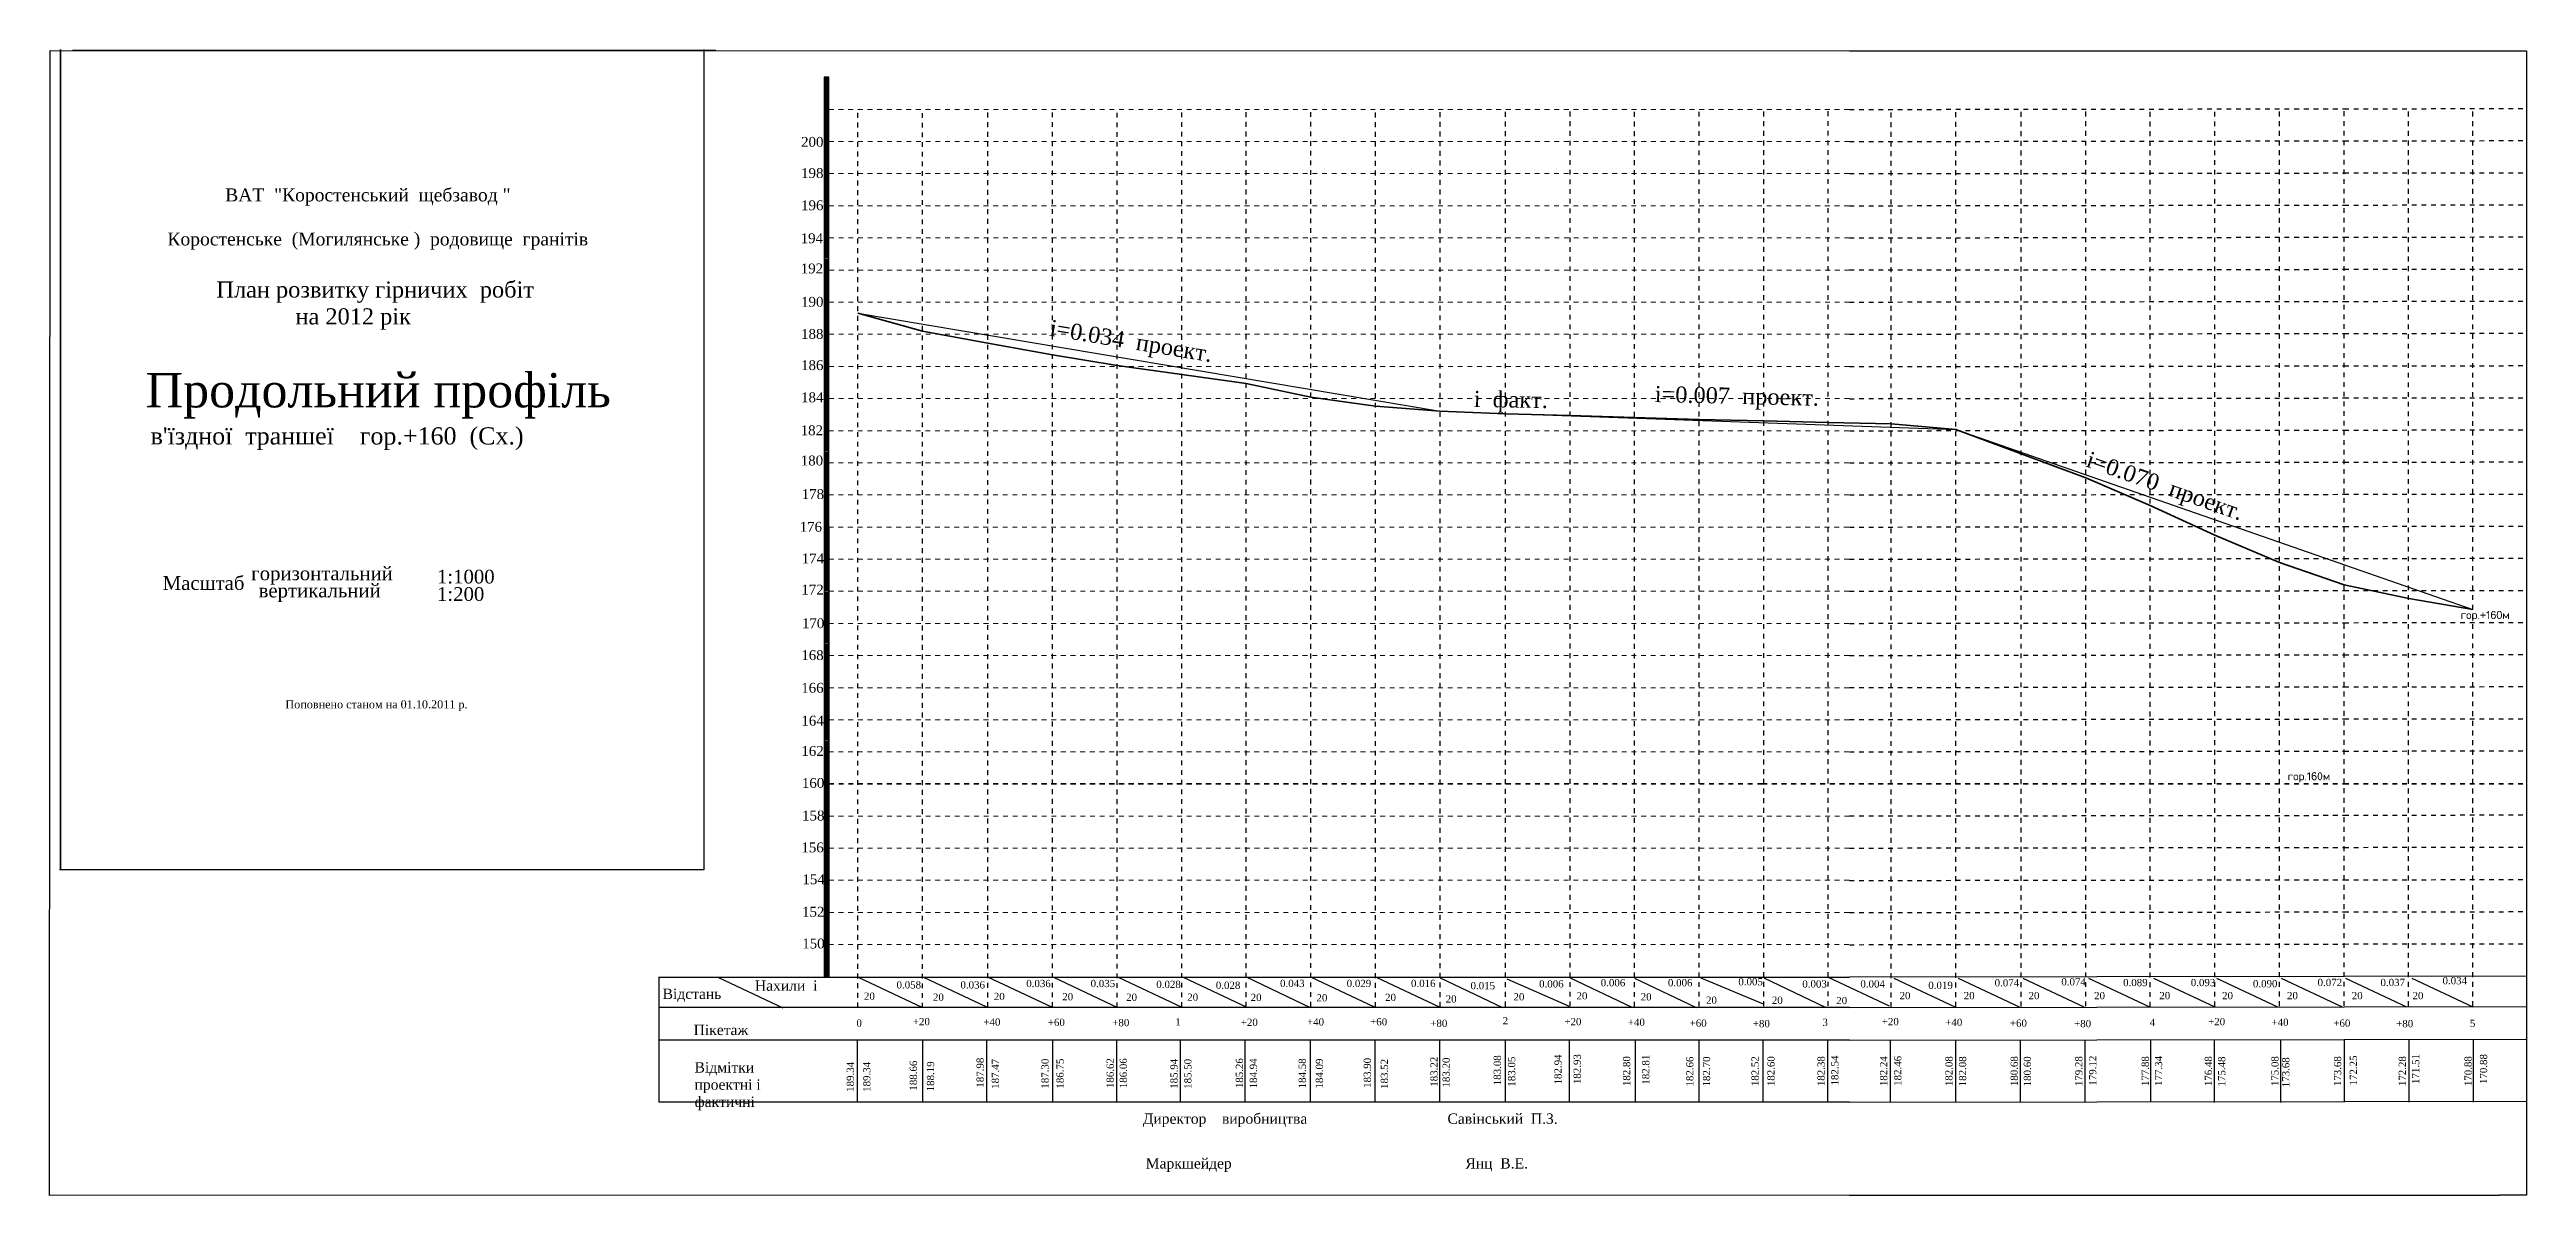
# Model space of a CAD drawing. Header units: millimetres. Extents: x -350 to 1691, y 600 to 2712.
# Drawn here: x 895 to 1663, y 600 to 955 of the extents above; entities that cross this region are included whole.
import ezdxf

# ---------------------------------------------------------------- set-up
doc = ezdxf.new("R2010")
doc.units = ezdxf.units.MM
doc.linetypes.add('AHIDDEN2', pattern=[3, 1.5, -1.5])
for name, color, linetype in [('Зарам.оф.', 7, 'Continuous'), ('ЗАРАМОЧНОЕ ОФ.', 7, 'Continuous'), ('Окантовка року', 7, 'Continuous'), ('оформлення', 7, 'Continuous'), ('уклон факт', 7, 'Continuous')]:
    doc.layers.add(name, color=color, linetype=linetype)
doc.styles.add('grad', font='grad.shx')

msp = doc.modelspace()

# ---------------------------------------------------------------- texts
at = {"layer": 'ЗАРАМОЧНОЕ ОФ.', "color": 7, "linetype": 'Continuous', "char_height": 4.0163, "attachment_point": 1}
for s, insert, width in [('{\\fTimes New Roman|b0|i0|c204|p18;ВАТ  "Коростенський  щебзавод "                  }', (949.03, 912), 90.2948), ('{\\fTimes New Roman|b0|i0|c204|p18;   Коростенське  (Могилянське )  родовище  гранітів}', (926.55, 898.32), 134.1801)]:
    msp.add_mtext(s, dxfattribs=dict(at, insert=insert, width=width))
at = {"layer": 'ЗАРАМОЧНОЕ ОФ.', "color": 1, "linetype": 'Continuous', "insert": (917.96, 883.15), "char_height": 5, "width": 160, "attachment_point": 1}
msp.add_mtext('{\\fTimes New Roman|b0|i0|c204|p18;               План розвитку гірничих  робіт\\P            \\fTimes New Roman|b0|i0|c0|p18;                \\fTimes New Roman|b0|i0|c204|p18;на 20\\fTimes New Roman|b0|i0|c0|p18;12\\fTimes New Roman|b0|i0|c204|p18; рік}', dxfattribs=at)
at = {"layer": 'оформлення', "attachment_point": 1, "style": 'grad'}
for s, insert, char_height, width in [('{\\fTimes New Roman|b0|i0|c0|p18;200}', (1127.69, 927.98), 3.0585, 6.662), ('{\\fTimes New Roman|b0|i0|c204|p18;1\\fTimes New Roman|b0|i0|c0|p18;98}', (1127.69, 918.29), 3.0585, 6.662), ('{\\fTimes New Roman|b0|i0|c204|p18;1\\fTimes New Roman|b0|i0|c0|p18;96}', (1127.69, 908.3), 3.0585, 6.662), ('{\\fTimes New Roman|b0|i0|c204|p18;1\\fTimes New Roman|b0|i0|c0|p18;94}', (1127.55, 898.07), 3.0585, 6.662), ('{\\fTimes New Roman|b0|i0|c204|p18;1\\fTimes New Roman|b0|i0|c0|p18;92}', (1127.59, 888.71), 3.0585, 6.662), ('{\\fTimes New Roman|b0|i0|c204|p18;1\\fTimes New Roman|b0|i0|c0|p18;90}', (1127.69, 878.37), 3.0585, 6.662), ('{\\fTimes New Roman|b0|i0|c204|p18;18\\fTimes New Roman|b0|i0|c0|p18;8}', (1127.69, 868.4), 3.0585, 6.662), ('{\\fTimes New Roman|b0|i0|c204|p18;Продольний проф\\fTimes New Roman|b0|i0|c0|p18;i\\fTimes New Roman|b0|i0|c204|p18;ль }', (924.34, 854.75), 10.66746, 178.7031), ('{\\fTimes New Roman|b0|i0|c204|p18;18\\fTimes New Roman|b0|i0|c0|p18;6}', (1127.69, 858.71), 3.0585, 6.662), ('{\\fTimes New Roman|b0|i0|c204|p18;184}', (1127.69, 848.72), 3.0585, 6.662), ("{\\fTimes New Roman|b0|i0|c204|p18; в\\fTimes New Roman|b0|i0|c0|p18;'\\fTimes New Roman|b0|i0|c204|p18;їздної\\fTimes New Roman|b0|i0|c0|p18;  \\fTimes New Roman|b0|i0|c204|p18;траншеї\\fTimes New Roman|b0|i0|c0|p18; \\fTimes New Roman|b0|i0|c204|p18;   гор.+160\\fTimes New Roman|b0|i0|c0|p18; \\fTimes New Roman|b0|i0|c204|p18; (\\fTimes New Roman|b0|i0|c0|p18;C\\fTimes New Roman|b0|i0|c204|p18;х.) \\P\\fTimes New Roman|b0|i0|c0|p18;  }", (923.88, 837.9), 5.33373, 119.2485), ('{\\fTimes New Roman|b0|i0|c204|p18;182}', (1127.55, 838.49), 3.0585, 6.662), ('{\\fTimes New Roman|b0|i0|c204|p18;180}', (1127.59, 829.13), 3.0585, 6.662), ('{\\fTimes New Roman|b0|i0|c204|p18;178}', (1127.88, 818.71), 3.0585, 6.662), ('{\\fTimes New Roman|b0|i0|c204|p18;176}', (1127.25, 808.56), 3.0585, 6.662), ('{\\fTimes New Roman|b0|i0|c204|p18;Масштаб}', (929.62, 791.72), 4.267, 160.679), ('{\\fTimes New Roman|b0|i0|c204|p18;горизонтальний}', (957.08, 794.73), 4.267, 43.1971), ('{\\fTimes New Roman|b0|i0|c204|p18;1\\fTimes New Roman|b0|i0|c0|p18;:1000}', (1014.71, 793.72), 4.267, 18.9504), ('{\\fTimes New Roman|b0|i0|c204|p18;174}', (1127.88, 798.75), 3.0585, 6.662), ('{\\fTimes New Roman|b0|i0|c204|p18;вертикальний}', (959.38, 789.4), 4.267, 160.679), ('{\\fTimes New Roman|b0|i0|c204|p18;1\\fTimes New Roman|b0|i0|c0|p18;:200}', (1014.73, 788.31), 4.267, 15.3917), ('{\\fTimes New Roman|b0|i0|c204|p18;172}', (1127.77, 789.07), 3.0585, 6.662), ('{\\fTimes New Roman|b0|i0|c204|p18;170}', (1127.95, 778.64), 3.0585, 6.662), ('{\\fTimes New Roman|b0|i0|c204|p18;168}', (1127.76, 768.76), 3.0585, 6.662), ('{\\fTimes New Roman|b0|i0|c204|p18;166}', (1127.74, 758.62), 3.0585, 6.662), ('{\\fTimes New Roman|b0|i0|c204|p18;164}', (1127.78, 748.42), 3.0585, 6.662), ('{\\fTimes New Roman|b0|i0|c204|p18;162}', (1127.78, 739.04), 3.0585, 6.662), ('{\\fTimes New Roman|b0|i0|c204|p18;160}', (1127.93, 729.1), 3.0585, 6.662), ('{\\fTimes New Roman|b0|i0|c204|p18;158}', (1127.99, 718.98), 3.0585, 6.662), ('{\\fTimes New Roman|b0|i0|c204|p18;156}', (1127.78, 709.1), 3.0585, 6.662), ('{\\fTimes New Roman|b0|i0|c204|p18;154}', (1128.11, 699.21), 3.0585, 6.662), ('{\\fTimes New Roman|b0|i0|c204|p18;152}', (1127.98, 689.15), 3.0585, 6.662), ('{\\fTimes New Roman|b0|i0|c204|p18;150}', (1128.04, 679.3), 3.0585, 6.662), ('{\\fTimes New Roman|b0|i0|c204|p18;Нахили  і}', (1113.36, 666.3), 3.2002, 25.5362), ('{\\fTimes New Roman|b0|i0|c0|p18;20}', (1168.6, 662.23), 2.2402, 3.6464), ('{\\fTimes New Roman|b0|i0|c0|p18;0}', (1144.85, 654.21), 2.2402, 1.8995), ('{\\fTimes New Roman|b0|i0|c204|p18;+20}', (1162.36, 654.66), 2.2402, 5.0454), ('{\\fTimes New Roman|b0|i0|c204|p18;Пікетаж}', (1094.36, 652.56), 3.2002, 17.3731), ('{\\fTimes New Roman|b0|i0|c204|p18;Відмітки  \\C1;проектні\\C7; і фактичні}', (1094.64, 640.94), 3.2002, 38.1387)]:
    msp.add_mtext(s, dxfattribs=dict(at, insert=insert, char_height=char_height, width=width))
at = {"layer": 'оформлення', "color": 7, "linetype": 'Continuous', "insert": (967.7, 753.21), "char_height": 2.5, "width": 56.2281, "attachment_point": 1}
msp.add_mtext('{\\fTimes New Roman|b0|i0|c204|p18;Поповнено станом на 01.10.20\\fTimes New Roman|b0|i0|c0|p18;11\\fTimes New Roman|b0|i0|c204|p18; р.}', dxfattribs=at)
at = {"layer": 'оформлення', "color": 7, "attachment_point": 1, "style": 'grad'}
for s, insert, char_height, width in [('{\\fTimes New Roman|b0|i0|c204|p18;Відстань}', (1084.72, 663.75), 3.2002, 29.8174), ('{\\fTimes New Roman|b0|i0|c0|p18;20}', (1147.18, 662.54), 2.2402, 3.6464), ('{\\fTimes New Roman|b0|i0|c0|p18;0.\\fTimes New Roman|b0|i0|c204|p18;0\\fTimes New Roman|b0|i0|c0|p18;58}', (1157.29, 666.05), 2.24017, 10.8194), ('{\\fTimes New Roman|b0|i0|c0|p18;0.\\fTimes New Roman|b0|i0|c204|p18;0\\fTimes New Roman|b0|i0|c0|p18;36}', (1177.12, 666.05), 2.24017, 10.8194), ('{\\fTimes New Roman|b0|i0|c0|p18;20}', (1187.48, 662.46), 2.2402, 3.6464), ('{\\fTimes New Roman|b0|i0|c0|p18;0.\\fTimes New Roman|b0|i0|c204|p18;0\\fTimes New Roman|b0|i0|c0|p18;36}', (1197.54, 666.48), 2.24017, 10.8194), ('{\\fTimes New Roman|b0|i0|c0|p18;20}', (1208.71, 662.38), 2.2402, 3.6464), ('{\\fTimes New Roman|b0|i0|c0|p18;0.\\fTimes New Roman|b0|i0|c204|p18;0\\fTimes New Roman|b0|i0|c0|p18;35}', (1217.5, 666.48), 2.24017, 10.8194), ('{\\fTimes New Roman|b0|i0|c0|p18;20}', (1228.52, 662.22), 2.2402, 3.6464), ('{\\fTimes New Roman|b0|i0|c0|p18;0.\\fTimes New Roman|b0|i0|c204|p18;0\\fTimes New Roman|b0|i0|c0|p18;28}', (1237.88, 666.21), 2.24017, 10.8194), ('{\\fTimes New Roman|b0|i0|c0|p18;20}', (1247.48, 662.24), 2.2402, 3.6464), ('{\\fTimes New Roman|b0|i0|c0|p18;0.\\fTimes New Roman|b0|i0|c204|p18;0\\fTimes New Roman|b0|i0|c0|p18;28}', (1256.35, 665.93), 2.24017, 10.8194), ('{\\fTimes New Roman|b0|i0|c0|p18;20}', (1267.15, 662.17), 2.2402, 3.6464), ('{\\fTimes New Roman|b0|i0|c0|p18;0.\\fTimes New Roman|b0|i0|c204|p18;0\\fTimes New Roman|b0|i0|c0|p18;43}', (1276.27, 666.51), 2.24017, 10.8194), ('{\\fTimes New Roman|b0|i0|c0|p18;20}', (1287.57, 662.05), 2.2402, 3.6464), ('{\\fTimes New Roman|b0|i0|c0|p18;0.\\fTimes New Roman|b0|i0|c204|p18;0\\fTimes New Roman|b0|i0|c0|p18;29}', (1296.94, 666.51), 2.24017, 10.8194), ('{\\fTimes New Roman|b0|i0|c0|p18;20}', (1308.86, 662.17), 2.2402, 3.6464), ('{\\fTimes New Roman|b0|i0|c0|p18;0.\\fTimes New Roman|b0|i0|c204|p18;0\\fTimes New Roman|b0|i0|c0|p18;16}', (1316.9, 666.51), 2.24017, 10.8194), ('{\\fTimes New Roman|b0|i0|c0|p18;20}', (1327.66, 661.68), 2.2402, 3.6464), ('{\\fTimes New Roman|b0|i0|c0|p18;0.015}', (1335.37, 665.82), 2.2402, 10.8194), ('{\\fTimes New Roman|b0|i0|c0|p18;20}', (1348.69, 662.36), 2.2402, 3.6464), ('{\\fTimes New Roman|b0|i0|c0|p18;0.\\fTimes New Roman|b0|i0|c204|p18;0\\fTimes New Roman|b0|i0|c0|p18;06}', (1356.64, 666.37), 2.24017, 10.8194), ('{\\fTimes New Roman|b0|i0|c0|p18;20}', (1368.25, 662.66), 2.2402, 3.6464), ('{\\fTimes New Roman|b0|i0|c0|p18;0.\\fTimes New Roman|b0|i0|c204|p18;0\\fTimes New Roman|b0|i0|c0|p18;06}', (1375.77, 666.73), 2.24017, 10.8194), ('{\\fTimes New Roman|b0|i0|c0|p18;20}', (1388.15, 662.35), 2.2402, 3.6464), ('{\\fTimes New Roman|b0|i0|c0|p18;0.\\fTimes New Roman|b0|i0|c204|p18;0\\fTimes New Roman|b0|i0|c0|p18;06}', (1396.61, 666.73), 2.24017, 10.8194), ('{\\fTimes New Roman|b0|i0|c0|p18;20}', (1408.43, 661.31), 2.2402, 3.6464), ('{\\fTimes New Roman|b0|i0|c0|p18;0.\\fTimes New Roman|b0|i0|c204|p18;0\\fTimes New Roman|b0|i0|c0|p18;05}', (1418.46, 667.04), 2.24017, 10.8194), ('{\\fTimes New Roman|b0|i0|c0|p18;20}', (1428.84, 661.28), 2.2402, 3.6464), ('{\\fTimes New Roman|b0|i0|c0|p18;0.\\fTimes New Roman|b0|i0|c204|p18;0\\fTimes New Roman|b0|i0|c0|p18;03}', (1438.3, 666.35), 2.24017, 10.8194), ('{\\fTimes New Roman|b0|i0|c0|p18;20}', (1448.82, 661.2), 2.2402, 3.6464), ('{\\fTimes New Roman|b0|i0|c0|p18;0.\\fTimes New Roman|b0|i0|c204|p18;0\\fTimes New Roman|b0|i0|c0|p18;04}', (1456.31, 666.35), 2.24017, 10.8194), ('{\\fTimes New Roman|b0|i0|c0|p18;20}', (1468.47, 662.72), 2.2402, 3.6464), ('{\\fTimes New Roman|b0|i0|c0|p18;0.019}', (1477.38, 665.91), 2.2402, 10.8194), ('{\\fTimes New Roman|b0|i0|c0|p18;20}', (1488.37, 662.72), 2.2402, 3.6464), ('{\\fTimes New Roman|b0|i0|c0|p18;0.074}', (1497.96, 666.7), 2.2402, 10.8194), ('{\\fTimes New Roman|b0|i0|c0|p18;20}', (1508.49, 662.72), 2.2402, 3.6464), ('{\\fTimes New Roman|b0|i0|c0|p18;0.\\fTimes New Roman|b0|i0|c204|p18;0\\fTimes New Roman|b0|i0|c0|p18;74}', (1518.66, 667.01), 2.24017, 10.8194), ('{\\fTimes New Roman|b0|i0|c0|p18;20}', (1528.82, 662.72), 2.2402, 3.6464), ('{\\fTimes New Roman|b0|i0|c0|p18;0.\\fTimes New Roman|b0|i0|c204|p18;0\\fTimes New Roman|b0|i0|c0|p18;89}', (1537.82, 666.77), 2.24017, 10.8194), ('{\\fTimes New Roman|b0|i0|c0|p18;20}', (1549.06, 662.72), 2.2402, 3.6464), ('{\\fTimes New Roman|b0|i0|c0|p18;0.\\fTimes New Roman|b0|i0|c204|p18;0\\fTimes New Roman|b0|i0|c0|p18;93}', (1558.82, 666.77), 2.24017, 10.8194), ('{\\fTimes New Roman|b0|i0|c0|p18;20}', (1568.53, 662.72), 2.2402, 3.6464), ('{\\fTimes New Roman|b0|i0|c0|p18;0.\\fTimes New Roman|b0|i0|c204|p18;0\\fTimes New Roman|b0|i0|c0|p18;90}', (1578.09, 666.42), 2.24017, 10.8194), ('{\\fTimes New Roman|b0|i0|c0|p18;20}', (1588.67, 662.72), 2.2402, 3.6464), ('{\\fTimes New Roman|b0|i0|c0|p18;0.\\fTimes New Roman|b0|i0|c204|p18;0\\fTimes New Roman|b0|i0|c0|p18;72}', (1598.15, 666.81), 2.24017, 10.8194), ('{\\fTimes New Roman|b0|i0|c0|p18;20}', (1608.75, 662.72), 2.2402, 3.6464), ('{\\fTimes New Roman|b0|i0|c0|p18;0.\\fTimes New Roman|b0|i0|c204|p18;0\\fTimes New Roman|b0|i0|c0|p18;37}', (1617.67, 666.81), 2.24017, 10.8194), ('{\\fTimes New Roman|b0|i0|c0|p18;20}', (1627.61, 662.72), 2.2402, 3.6464), ('{\\fTimes New Roman|b0|i0|c0|p18;0.\\fTimes New Roman|b0|i0|c204|p18;0\\fTimes New Roman|b0|i0|c0|p18;34}', (1636.91, 667.36), 2.24017, 10.8194), ('{\\fTimes New Roman|b0|i0|c204|p18;+40}', (1184.23, 654.53), 2.2402, 5.2224), ('{\\fTimes New Roman|b0|i0|c204|p18;+60}', (1204.23, 654.43), 2.2402, 5.7728), ('{\\fTimes New Roman|b0|i0|c204|p18;+80}', (1224.22, 654.35), 2.2402, 6.1265), ('{\\fTimes New Roman|b0|i0|c204|p18;1}', (1243.76, 654.58), 2.2402, 3.8943), ('{\\fTimes New Roman|b0|i0|c204|p18;+20}', (1264.09, 654.44), 2.2402, 5.8742), ('{\\fTimes New Roman|b0|i0|c204|p18;+40}', (1284.64, 654.58), 2.2402, 5.1642), ('\\pt2.24017;{\\fTimes New Roman|b0|i0|c204|p18;+60}', (1304.22, 654.61), 2.2402, 5.4063), ('{\\fTimes New Roman|b0|i0|c204|p18;+80}', (1322.88, 654.15), 2.2402, 6.2754), ('{\\fTimes New Roman|b0|i0|c204|p18;2}', (1345.34, 654.94), 2.2402, 3.8943), ('{\\fTimes New Roman|b0|i0|c204|p18;+20}', (1364.48, 654.65), 2.2402, 5.1183), ('{\\fTimes New Roman|b0|i0|c204|p18;+40}', (1384.17, 654.45), 2.2402, 5.0942), ('\\pt2.24017;{\\fTimes New Roman|b0|i0|c204|p18;+60}', (1403.34, 654.18), 2.2402, 5.4063), ('{\\fTimes New Roman|b0|i0|c204|p18;+80}', (1422.95, 654.03), 2.2402, 6.2754), ('{\\fTimes New Roman|b0|i0|c204|p18;3}', (1444.54, 654.43), 2.2402, 9.4431), ('{\\fTimes New Roman|b0|i0|c204|p18;+20}', (1462.96, 654.65), 2.2402, 5.1183), ('{\\fTimes New Roman|b0|i0|c204|p18;+40}', (1482.64, 654.45), 2.2402, 5.0942), ('\\pt2.24017;{\\fTimes New Roman|b0|i0|c204|p18;+60}', (1502.7, 654.18), 2.2402, 5.4063), ('{\\fTimes New Roman|b0|i0|c204|p18;+80}', (1522.61, 654.03), 2.2402, 6.2754), ('{\\fTimes New Roman|b0|i0|c0|p18;4}', (1546.08, 654.43), 2.2402, 6.377), ('{\\fTimes New Roman|b0|i0|c204|p18;+20}', (1564.18, 654.65), 2.2402, 5.1183), ('{\\fTimes New Roman|b0|i0|c204|p18;+40}', (1583.86, 654.45), 2.2402, 5.0942), ('\\pt2.24017;{\\fTimes New Roman|b0|i0|c204|p18;+60}', (1603.03, 654.18), 2.2402, 5.4063), ('{\\fTimes New Roman|b0|i0|c204|p18;+80}', (1622.53, 654.03), 2.2402, 6.2754), ('{\\fTimes New Roman|b0|i0|c0|p18;5}', (1645.41, 654.13), 2.2402, 2.5422), ('{\\fTimes New Roman|b0|i0|c204|p18;Директор    виробництв\\fTimes New Roman|b0|i0|c0|p18;a\\fTimes New Roman|b0|i0|c204|p18;                                    Савінський  П.З.}', (1233.68, 625.03), 3.20024, 149.2123), ('{\\fTimes New Roman|b0|i0|c204|p18;Маркшейдер                                                            Янц  В.Е.}', (1234.6, 611.16), 3.20024, 129.0135)]:
    msp.add_mtext(s, dxfattribs=dict(at, insert=insert, char_height=char_height, width=width))
at = {"layer": 'оформлення', "width": 9.4431, "attachment_point": 1, "rotation": 90, "style": 'grad'}
for s, insert, char_height in [('{\\fTimes New Roman|b0|i0|c0|p18;\\C1;1\\fTimes New Roman|b0|i0|c204|p18;8\\fTimes New Roman|b0|i0|c0|p18;9.34}', (1141.84, 631.74), 2.24017), ('{\\fTimes New Roman|b0|i0|c0|p18;1\\fTimes New Roman|b0|i0|c204|p18;8\\fTimes New Roman|b0|i0|c0|p18;9.34}', (1146.93, 631.74), 2.24017), ('{\\fTimes New Roman|b0|i0|c0|p18;\\C1;188.66}', (1161.39, 632.12), 2.2402), ('{\\fTimes New Roman|b0|i0|c0|p18;1\\fTimes New Roman|b0|i0|c204|p18;8\\fTimes New Roman|b0|i0|c0|p18;8.19}', (1166.71, 631.9), 2.24017), ('{\\fTimes New Roman|b0|i0|c0|p18;\\C1;187.98}', (1182.11, 633.04), 2.2402), ('{\\fTimes New Roman|b0|i0|c0|p18;1\\fTimes New Roman|b0|i0|c204|p18;8\\fTimes New Roman|b0|i0|c0|p18;7.47}', (1186.82, 632.67), 2.24017), ('{\\fTimes New Roman|b0|i0|c0|p18;\\C1;187.30}', (1202.23, 632.73), 2.2402), ('{\\fTimes New Roman|b0|i0|c0|p18;186.75}', (1206.89, 632.75), 2.2402), ('{\\fTimes New Roman|b0|i0|c0|p18;\\C1;186.6\\fTimes New Roman|b0|i0|c204|p18;2}', (1222.46, 632.91), 2.2402), ('{\\fTimes New Roman|b0|i0|c0|p18;186.06}', (1226.53, 632.87), 2.2402), ('{\\fTimes New Roman|b0|i0|c0|p18;\\C1;185.9\\fTimes New Roman|b0|i0|c204|p18;4}', (1242.27, 632.69), 2.2402), ('{\\fTimes New Roman|b0|i0|c0|p18;185.50}', (1246.54, 632.67), 2.2402), ('{\\fTimes New Roman|b0|i0|c0|p18;\\C1;185.2\\fTimes New Roman|b0|i0|c204|p18;6}', (1262.55, 632.89), 2.2402), ('{\\fTimes New Roman|b0|i0|c0|p18;184.94}', (1266.87, 632.81), 2.2402), ('{\\fTimes New Roman|b0|i0|c0|p18;\\C1;184.5\\fTimes New Roman|b0|i0|c204|p18;8}', (1282.05, 632.82), 2.2402), ('{\\fTimes New Roman|b0|i0|c0|p18;184.09}', (1287.35, 632.76), 2.2402), ('{\\fTimes New Roman|b0|i0|c0|p18;\\C1;183.9\\fTimes New Roman|b0|i0|c204|p18;0}', (1302.23, 632.97), 2.2402), ('{\\fTimes New Roman|b0|i0|c0|p18;183.52}', (1307.52, 632.65), 2.2402), ('{\\fTimes New Roman|b0|i0|c0|p18;\\C1;183.2\\fTimes New Roman|b0|i0|c204|p18;2}', (1322.93, 633.33), 2.2402), ('{\\fTimes New Roman|b0|i0|c0|p18;183.20}', (1326.69, 633.07), 2.2402), ('{\\fTimes New Roman|b0|i0|c0|p18;\\C1;183.0\\fTimes New Roman|b0|i0|c204|p18;8}', (1342.56, 633.78), 2.2402), ('{\\fTimes New Roman|b0|i0|c0|p18;183.05}', (1346.99, 633.36), 2.2402), ('{\\fTimes New Roman|b0|i0|c0|p18;\\C1;182.9\\fTimes New Roman|b0|i0|c204|p18;4}', (1361.38, 634.04), 2.2402), ('{\\fTimes New Roman|b0|i0|c0|p18;182.93}', (1367.34, 634.14), 2.2402), ('{\\fTimes New Roman|b0|i0|c0|p18;\\C1;182.8\\fTimes New Roman|b0|i0|c204|p18;0}', (1382.67, 633.52), 2.2402), ('{\\fTimes New Roman|b0|i0|c0|p18;182.81}', (1388.6, 633.97), 2.2402), ('{\\fTimes New Roman|b0|i0|c0|p18;\\C1;182.6\\fTimes New Roman|b0|i0|c204|p18;6}', (1402.27, 633.39), 2.2402), ('{\\fTimes New Roman|b0|i0|c0|p18;182.70}', (1407.47, 633.41), 2.2402), ('{\\fTimes New Roman|b0|i0|c0|p18;\\C1;182.5\\fTimes New Roman|b0|i0|c204|p18;2}', (1422.53, 633.51), 2.2402), ('{\\fTimes New Roman|b0|i0|c0|p18;182.60}', (1427.48, 633.51), 2.2402), ('{\\fTimes New Roman|b0|i0|c0|p18;\\C1;182.3\\fTimes New Roman|b0|i0|c204|p18;8}', (1443.01, 633.51), 2.2402), ('{\\fTimes New Roman|b0|i0|c0|p18;182.54}', (1447.26, 633.72), 2.2402), ('{\\fTimes New Roman|b0|i0|c0|p18;\\C1;182.2\\fTimes New Roman|b0|i0|c204|p18;4}', (1462.42, 633.51), 2.2402), ('{\\fTimes New Roman|b0|i0|c0|p18;182.46}', (1466.77, 633.6), 2.2402), ('{\\fTimes New Roman|b0|i0|c0|p18;\\C1;182.08}', (1482.68, 633.51), 2.2402), ('{\\fTimes New Roman|b0|i0|c0|p18;182.08}', (1486.89, 633.46), 2.2402), ('{\\fTimes New Roman|b0|i0|c0|p18;\\C1;180.68}', (1502.93, 633.51), 2.2402), ('{\\fTimes New Roman|b0|i0|c0|p18;180.60}', (1507.01, 633.45), 2.2402), ('{\\fTimes New Roman|b0|i0|c0|p18;\\C1;179.28}', (1522.95, 633.51), 2.2402), ('{\\fTimes New Roman|b0|i0|c0|p18;179.12}', (1527.25, 633.67), 2.2402), ('{\\fTimes New Roman|b0|i0|c0|p18;\\C1;177.88}', (1543.57, 633.51), 2.2402), ('{\\fTimes New Roman|b0|i0|c0|p18;177.34}', (1547.69, 633.58), 2.2402), ('{\\fTimes New Roman|b0|i0|c0|p18;\\C1;176.48}', (1563.16, 633.51), 2.2402), ('{\\fTimes New Roman|b0|i0|c0|p18;175.48}', (1567.27, 633.4), 2.2402), ('{\\fTimes New Roman|b0|i0|c0|p18;\\C1;175.08}', (1583.78, 633.51), 2.2402), ('{\\fTimes New Roman|b0|i0|c0|p18;173.68}', (1587.16, 633.17), 2.2402), ('{\\fTimes New Roman|b0|i0|c0|p18;\\C1;173.68}', (1603.23, 633.51), 2.2402), ('{\\fTimes New Roman|b0|i0|c0|p18;172.25}', (1608.13, 633.71), 2.2402), ('{\\fTimes New Roman|b0|i0|c0|p18;\\C1;172.28}', (1623.33, 633.51), 2.2402), ('{\\fTimes New Roman|b0|i0|c0|p18;171.51}', (1627.44, 634.16), 2.2402), ('{\\fTimes New Roman|b0|i0|c0|p18;\\C1;170.88}', (1643.73, 633.51), 2.2402), ('{\\fTimes New Roman|b0|i0|c0|p18;170.88}', (1648.52, 634.16), 2.2402)]:
    msp.add_mtext(s, dxfattribs=dict(at, insert=insert, char_height=char_height))
at = {"layer": 'уклон факт', "color": 7, "linetype": 'Continuous', "lineweight": 35, "char_height": 5, "attachment_point": 1}
for s, insert, width, rotation in [('{\\fTimes New Roman|b0|i0|c204|p18;\\C1;і\\fTimes New Roman|b0|i0|c0|p18;=0.034\\fTimes New Roman|b0|i0|c204|p18;  проект.}', (1205.36, 871.34), 57.1462, 350.6092), ('{\\fTimes New Roman|b0|i0|c204|p18;і  факт.}', (1336.42, 849.21), 21.9163, 359.14105), ('{\\fTimes New Roman|b0|i0|c204|p18;\\C1;і\\fTimes New Roman|b0|i0|c0|p18;=0.007\\fTimes New Roman|b0|i0|c204|p18;  проект.}', (1392.6, 850.73), 53.5095, 358.70052), ('{\\fTimes New Roman|b0|i0|c204|p18;\\C1;і\\fTimes New Roman|b0|i0|c0|p18;=0.070\\fTimes New Roman|b0|i0|c204|p18;  проект.}', (1527.62, 830.55), 53.5095, 340.64414)]:
    msp.add_mtext(s, dxfattribs=dict(at, insert=insert, width=width, rotation=rotation))
at = {"layer": 'уклон факт', "color": 7, "linetype": 'Continuous', "lineweight": 35, "insert": (1642.55, 780.93), "char_height": 2.5, "width": 22.849, "attachment_point": 1}
msp.add_mtext('{\\Ftxt.shx|c204;гор.}+{\\Ftxt.shx|c204;1}60{\\Ftxt.shx|c204;м}', dxfattribs=at)
at = {"layer": 'уклон факт', "color": 1, "linetype": 'Continuous', "lineweight": 35, "insert": (1588.88, 730.9), "char_height": 2.5, "width": 18.243, "attachment_point": 1}
msp.add_mtext('{\\Ftxt.shx|c204;гор.1}6{\\Ftxt.shx|c204;0м}', dxfattribs=at)

# ---------------------------------------------------------------- hatches: boundary and pattern name
at = {"layer": 'оформлення'}
for color, points in [(1, [(1134.83, 942.88), (1136.31, 942.88), (1136.31, 946.46), (1134.83, 946.46)]), (1, [(1134.82, 936.5), (1136.3, 936.5), (1136.3, 940.08), (1134.82, 940.08)]), (1, [(1134.83, 940.09), (1136.31, 940.09), (1136.31, 943.67), (1134.83, 943.67)]), (7, [(1134.81, 926.54), (1136.29, 926.54), (1136.29, 930.12), (1134.81, 930.12)]), (7, [(1134.82, 932.92), (1136.3, 932.92), (1136.3, 936.5), (1134.82, 936.5)]), (7, [(1134.82, 930.13), (1136.3, 930.13), (1136.3, 933.71), (1134.82, 933.71)]), (1, [(1134.82, 922.97), (1136.31, 922.97), (1136.31, 926.55), (1134.82, 926.55)]), (1, [(1134.82, 920.18), (1136.31, 920.18), (1136.31, 923.76), (1134.82, 923.76)]), (1, [(1134.82, 916.58), (1136.3, 916.58), (1136.3, 920.16), (1134.82, 920.16)]), (7, [(1134.82, 912.99), (1136.3, 912.99), (1136.3, 916.57), (1134.82, 916.57)]), (7, [(1134.81, 906.61), (1136.29, 906.61), (1136.29, 910.19), (1134.81, 910.19)]), (7, [(1134.82, 910.2), (1136.3, 910.2), (1136.3, 913.78), (1134.82, 913.78)]), (1, [(1134.81, 903.03), (1136.3, 903.03), (1136.3, 906.61), (1134.81, 906.61)]), (1, [(1134.81, 900.24), (1136.3, 900.24), (1136.3, 903.82), (1134.81, 903.82)]), (1, [(1134.81, 896.65), (1136.29, 896.65), (1136.29, 900.23), (1134.81, 900.23)]), (7, [(1134.83, 893.07), (1136.32, 893.07), (1136.32, 896.65), (1134.83, 896.65)]), (7, [(1134.83, 890.28), (1136.32, 890.28), (1136.32, 893.86), (1134.83, 893.86)]), (7, [(1134.83, 886.68), (1136.31, 886.68), (1136.31, 890.26), (1134.83, 890.26)]), (1, [(1134.83, 883.11), (1136.32, 883.11), (1136.32, 886.69), (1134.83, 886.69)]), (1, [(1134.83, 880.32), (1136.32, 880.32), (1136.32, 883.9), (1134.83, 883.9)]), (7, [(1134.82, 873.15), (1136.31, 873.15), (1136.31, 876.73), (1134.82, 876.73)]), (1, [(1134.83, 876.73), (1136.31, 876.73), (1136.31, 880.31), (1134.83, 880.31)]), (7, [(1134.82, 866.77), (1136.3, 866.77), (1136.3, 870.35), (1134.82, 870.35)]), (7, [(1134.83, 870.36), (1136.31, 870.36), (1136.31, 873.94), (1134.83, 873.94)]), (1, [(1134.83, 863.19), (1136.31, 863.19), (1136.31, 866.77), (1134.83, 866.77)]), (1, [(1134.83, 860.41), (1136.31, 860.41), (1136.31, 863.99), (1134.83, 863.99)]), (1, [(1134.82, 856.81), (1136.31, 856.81), (1136.31, 860.39), (1134.82, 860.39)]), (7, [(1134.82, 853.22), (1136.31, 853.22), (1136.31, 856.8), (1134.82, 856.8)]), (7, [(1134.82, 850.43), (1136.31, 850.43), (1136.31, 854.01), (1134.82, 854.01)]), (1, [(1134.81, 843.26), (1136.3, 843.26), (1136.3, 846.84), (1134.81, 846.84)]), (7, [(1134.82, 846.84), (1136.3, 846.84), (1136.3, 850.42), (1134.82, 850.42)]), (1, [(1134.81, 840.47), (1136.3, 840.47), (1136.3, 844.05), (1134.81, 844.05)]), (1, [(1134.81, 836.88), (1136.29, 836.88), (1136.29, 840.46), (1134.81, 840.46)]), (7, [(1134.83, 833.3), (1136.32, 833.3), (1136.32, 836.88), (1134.83, 836.88)]), (7, [(1134.83, 830.51), (1136.32, 830.51), (1136.32, 834.09), (1134.83, 834.09)]), (7, [(1134.83, 826.91), (1136.31, 826.91), (1136.31, 830.49), (1134.83, 830.49)]), (1, [(1134.83, 823.34), (1136.32, 823.34), (1136.32, 826.92), (1134.83, 826.92)]), (1, [(1134.83, 820.55), (1136.32, 820.55), (1136.32, 824.13), (1134.83, 824.13)]), (7, [(1134.82, 813.38), (1136.31, 813.38), (1136.31, 816.96), (1134.82, 816.96)]), (1, [(1134.83, 816.96), (1136.31, 816.96), (1136.31, 820.54), (1134.83, 820.54)]), (7, [(1134.82, 810.59), (1136.31, 810.59), (1136.31, 814.17), (1134.82, 814.17)]), (7, [(1134.82, 807), (1136.3, 807), (1136.3, 810.58), (1134.82, 810.58)]), (1, [(1134.83, 803.42), (1136.31, 803.42), (1136.31, 807), (1134.83, 807)]), (1, [(1134.82, 797.04), (1136.31, 797.04), (1136.31, 800.62), (1134.82, 800.62)]), (1, [(1134.83, 800.64), (1136.31, 800.64), (1136.31, 804.22), (1134.83, 804.22)]), (7, [(1134.82, 793.45), (1136.31, 793.45), (1136.31, 797.03), (1134.82, 797.03)]), (7, [(1134.82, 790.66), (1136.31, 790.66), (1136.31, 794.24), (1134.82, 794.24)]), (7, [(1134.82, 787.07), (1136.3, 787.07), (1136.3, 790.65), (1134.82, 790.65)]), (1, [(1134.82, 783.48), (1136.31, 783.48), (1136.31, 787.06), (1134.82, 787.06)]), (1, [(1134.82, 780.69), (1136.31, 780.69), (1136.31, 784.27), (1134.82, 784.27)]), (1, [(1134.82, 777.1), (1136.3, 777.1), (1136.3, 780.68), (1134.82, 780.68)]), (7, [(1134.84, 773.52), (1136.33, 773.52), (1136.33, 777.1), (1134.84, 777.1)]), (7, [(1134.84, 770.73), (1136.33, 770.73), (1136.33, 774.31), (1134.84, 774.31)]), (7, [(1134.84, 767.13), (1136.32, 767.13), (1136.32, 770.71), (1134.84, 770.71)]), (1, [(1134.84, 763.56), (1136.33, 763.56), (1136.33, 767.14), (1134.84, 767.14)]), (1, [(1134.84, 760.77), (1136.33, 760.77), (1136.33, 764.35), (1134.84, 764.35)]), (1, [(1134.84, 757.18), (1136.32, 757.18), (1136.32, 760.76), (1134.84, 760.76)]), (7, [(1134.84, 753.6), (1136.32, 753.6), (1136.32, 757.18), (1134.84, 757.18)]), (7, [(1134.84, 750.81), (1136.32, 750.81), (1136.32, 754.39), (1134.84, 754.39)]), (7, [(1134.83, 747.22), (1136.31, 747.22), (1136.31, 750.8), (1134.83, 750.8)]), (1, [(1134.84, 743.64), (1136.32, 743.64), (1136.32, 747.22), (1134.84, 747.22)]), (1, [(1134.83, 737.26), (1136.32, 737.26), (1136.32, 740.84), (1134.83, 740.84)]), (1, [(1134.84, 740.86), (1136.32, 740.86), (1136.32, 744.44), (1134.84, 744.44)]), (7, [(1134.83, 733.67), (1136.32, 733.67), (1136.32, 737.25), (1134.83, 737.25)]), (7, [(1134.83, 730.88), (1136.32, 730.88), (1136.32, 734.46), (1134.83, 734.46)]), (7, [(1134.83, 727.29), (1136.31, 727.29), (1136.31, 730.87), (1134.83, 730.87)]), (1, [(1134.82, 723.7), (1136.31, 723.7), (1136.31, 727.28), (1134.82, 727.28)]), (1, [(1134.82, 720.91), (1136.31, 720.91), (1136.31, 724.49), (1134.82, 724.49)]), (1, [(1134.82, 717.31), (1136.3, 717.31), (1136.3, 720.9), (1134.82, 720.9)]), (7, [(1134.84, 713.73), (1136.33, 713.73), (1136.33, 717.31), (1134.84, 717.31)]), (7, [(1134.84, 710.95), (1136.33, 710.95), (1136.33, 714.53), (1134.84, 714.53)]), (7, [(1134.84, 707.35), (1136.32, 707.35), (1136.32, 710.93), (1134.84, 710.93)]), (1, [(1134.84, 703.78), (1136.33, 703.78), (1136.33, 707.36), (1134.84, 707.36)]), (1, [(1134.84, 700.99), (1136.33, 700.99), (1136.33, 704.57), (1134.84, 704.57)]), (1, [(1134.84, 697.39), (1136.32, 697.39), (1136.32, 700.97), (1134.84, 700.97)]), (7, [(1134.83, 693.82), (1136.32, 693.82), (1136.32, 697.4), (1134.83, 697.4)]), (7, [(1134.83, 691.03), (1136.32, 691.03), (1136.32, 694.61), (1134.83, 694.61)]), (7, [(1134.83, 687.44), (1136.31, 687.44), (1136.31, 691.02), (1134.83, 691.02)]), (1, [(1134.84, 683.86), (1136.32, 683.86), (1136.32, 687.44), (1134.84, 687.44)]), (1, [(1134.84, 681.07), (1136.32, 681.07), (1136.32, 684.65), (1134.84, 684.65)]), (1, [(1134.83, 677.48), (1136.32, 677.48), (1136.32, 681.06), (1134.83, 681.06)]), (7, [(1134.83, 673.89), (1136.32, 673.89), (1136.32, 677.47), (1134.83, 677.47)]), (7, [(1134.83, 671.1), (1136.32, 671.1), (1136.32, 674.68), (1134.83, 674.68)]), (7, [(1134.83, 667.5), (1136.31, 667.5), (1136.31, 671.08), (1134.83, 671.08)])]:
    msp.add_hatch(color=color, dxfattribs=at).paths.add_polyline_path(points)

# ---------------------------------------------------------------- linework, layer by layer
at = {"layer": 'Зарам.оф.', "color": 7, "linetype": 'Continuous', "lineweight": 35}
msp.add_line((1101.23, 954.78), (901.65, 954.78), dxfattribs=at)
at = {"layer": 'Зарам.оф.', "color": 7}
msp.add_lwpolyline([(1097.49, 955.09), (1097.49, 700.63), (897.57, 700.59), (897.57, 700.59), (897.57, 700.59)], dxfattribs=at)
at = {"layer": 'Зарам.оф.', "color": 7, "linetype": 'Continuous', "lineweight": 35}
msp.add_lwpolyline([(897.92, 700.61), (897.92, 955.09)], dxfattribs=at)
at = {"layer": 'ЗАРАМОЧНОЕ ОФ.', "color": 1, "linetype": 'AHIDDEN2', "lineweight": 35}
for points in [[(1136.37, 727.28), (1425.85, 727.28)], [(1145.3, 727.27), (1325.91, 727.27)], [(1425.85, 727.28), (1606.37, 727.28)], [(1606.37, 727.28), (1662.96, 727.28)]]:
    msp.add_lwpolyline(points, dxfattribs=at)
at = {"layer": 'Окантовка року', "color": 7, "linetype": 'AHIDDEN2', "lineweight": 25}
for p, q in [((1452.89, 936.5), (1606.37, 936.71)), ((1606.37, 936.71), (1662.96, 936.79)), ((1452.89, 926.55), (1606.37, 926.76)), ((1606.37, 926.76), (1662.96, 926.84)), ((1452.89, 916.59), (1606.37, 916.8)), ((1606.37, 916.8), (1662.96, 916.88)), ((1452.89, 906.63), (1606.37, 906.84)), ((1606.37, 906.84), (1662.96, 906.92)), ((1452.89, 896.67), (1606.37, 896.88)), ((1606.37, 896.88), (1662.96, 896.96)), ((1452.89, 886.71), (1606.37, 886.92)), ((1606.37, 886.92), (1662.96, 887)), ((1452.89, 876.75), (1606.37, 876.96)), ((1606.37, 876.96), (1662.96, 877.04)), ((1452.89, 866.8), (1606.37, 867.01)), ((1606.37, 867.01), (1662.96, 867.09)), ((1452.89, 856.74), (1606.37, 856.95)), ((1606.37, 856.95), (1662.96, 857.03)), ((1452.89, 846.78), (1606.37, 847)), ((1606.37, 847), (1662.96, 847.07)), ((1452.89, 836.82), (1606.37, 837.04)), ((1606.37, 837.04), (1662.96, 837.11)), ((1452.89, 826.87), (1606.37, 827.08)), ((1606.37, 827.08), (1662.96, 827.16)), ((1452.89, 816.9), (1606.37, 817.11)), ((1606.37, 817.11), (1662.96, 817.19)), ((1452.89, 806.95), (1606.37, 807.16)), ((1606.37, 807.16), (1662.96, 807.24)), ((1452.89, 796.99), (1606.37, 797.2)), ((1606.37, 797.2), (1662.96, 797.28)), ((1452.89, 787.03), (1606.37, 787.24)), ((1606.37, 787.24), (1662.96, 787.32)), ((1452.89, 777.08), (1606.37, 777.29)), ((1606.37, 777.29), (1662.96, 777.37)), ((1452.89, 767.13), (1606.37, 767.34)), ((1606.37, 767.34), (1662.96, 767.42)), ((1452.89, 757.17), (1606.37, 757.38)), ((1606.37, 757.38), (1662.96, 757.46)), ((1452.89, 747.21), (1606.37, 747.42)), ((1606.37, 747.42), (1662.96, 747.5)), ((1452.89, 737.24), (1606.37, 737.46)), ((1606.37, 737.46), (1662.96, 737.53)), ((1452.89, 717.33), (1606.37, 717.54)), ((1606.37, 717.58), (1662.96, 717.66)), ((1452.89, 707.37), (1606.37, 707.59)), ((1606.37, 707.59), (1662.96, 707.66)), ((1452.89, 697.32), (1606.37, 697.53)), ((1606.37, 697.53), (1662.96, 697.61)), ((1452.89, 687.36), (1606.37, 687.57)), ((1606.37, 687.57), (1662.96, 687.65)), ((1452.89, 677.4), (1606.37, 677.61)), ((1606.37, 677.61), (1662.96, 677.69))]:
    msp.add_line(p, q, dxfattribs=at)
at = {"layer": 'Окантовка року', "color": 7, "linetype": 'Continuous', "lineweight": 25}
for p, q in [((1452.89, 667.45), (1606.37, 667.66)), ((1606.37, 667.66), (1662.96, 667.74)), ((1452.89, 657.94), (1606.37, 658.15)), ((1606.37, 658.15), (1662.96, 658.23)), ((1452.89, 647.79), (1606.37, 648)), ((1606.37, 648), (1662.79, 648.08)), ((1452.89, 628.53), (1606.37, 628.74)), ((1606.37, 628.74), (1662.96, 628.82))]:
    msp.add_line(p, q, dxfattribs=at)
at = {"layer": 'оформлення', "color": 7, "linetype": 'Continuous', "lineweight": 30}
for p, q in [((1452.89, 954.65), (1609.7, 954.65)), ((1452.89, 599.68), (1609.7, 599.68))]:
    msp.add_line(p, q, dxfattribs=at)
for points in [[(1452.89, 599.68), (894.52, 599.6), (894.68, 954.76), (1452.89, 954.65)], [(1609.7, 954.65), (1654.55, 954.65)], [(1654.55, 954.65), (1662.96, 954.65), (1662.96, 599.68), (1654.55, 599.68)], [(1609.7, 599.68), (1654.55, 599.68)]]:
    msp.add_lwpolyline(points, dxfattribs=at)
at = {"layer": 'оформлення', "color": 7}
msp.add_lwpolyline([(1134.8, 667.47), (1136.36, 667.47), (1136.33, 946.48), (1134.8, 946.48)], close=True, dxfattribs=at)
msp.add_lwpolyline([(1136.32, 667.46), (1136.32, 946.45)], dxfattribs=at)
at = {"layer": 'оформлення', "color": 7, "linetype": 'AHIDDEN2', "lineweight": 20}
for points in [[(1136.33, 936.5), (1452.89, 936.5)], [(1136.34, 926.55), (1452.89, 926.55)], [(1136.31, 916.59), (1452.89, 916.59)], [(1136.29, 906.63), (1452.89, 906.63)], [(1136.37, 896.67), (1452.89, 896.67)], [(1136.4, 886.69), (1452.89, 886.69)], [(1136.34, 876.74), (1452.89, 876.74)], [(1136.35, 866.79), (1452.89, 866.79)], [(1136.38, 856.74), (1452.89, 856.74)], [(1136.35, 846.85), (1452.89, 846.85)], [(1136.27, 836.84), (1452.89, 836.84)], [(1136.28, 826.89), (1452.89, 826.89)], [(1136.24, 816.93), (1452.89, 816.93)], [(1136.22, 806.97), (1452.89, 806.97)], [(1136.31, 797), (1452.89, 797)], [(1136.33, 787.02), (1452.89, 787.02)], [(1136.28, 777.08), (1452.89, 777.08)], [(1136.29, 767.13), (1452.89, 767.13)], [(1136.3, 757.13), (1452.89, 757.13)], [(1136.31, 747.17), (1452.89, 747.17)], [(1136.28, 737.21), (1452.89, 737.21)], [(1136.34, 717.29), (1452.89, 717.29)], [(1136.37, 707.31), (1452.89, 707.31)], [(1136.31, 697.37), (1452.89, 697.37)], [(1136.32, 687.41), (1452.89, 687.41)], [(1136.27, 677.48), (1452.89, 677.48)]]:
    msp.add_lwpolyline(points, dxfattribs=at)
at = {"layer": 'оформлення', "color": 7, "linetype": 'AHIDDEN2', "lineweight": 25}
for points in [[(1145.3, 657.94), (1145.3, 936.02)], [(1165.36, 657.9), (1165.36, 936.2)], [(1185.63, 658.02), (1185.63, 936.22)], [(1205.69, 658.1), (1205.69, 936.4)], [(1225.71, 658), (1225.71, 936.2)], [(1245.78, 658.08), (1245.78, 936.38)], [(1265.76, 658.12), (1265.76, 936.32)], [(1285.82, 658.2), (1285.82, 936.5)], [(1305.85, 658.04), (1305.85, 936.24)], [(1325.91, 658.12), (1325.91, 936.41)], [(1346.18, 658.24), (1346.18, 936.44)], [(1366.24, 658.32), (1366.24, 936.62)], [(1386.26, 658.22), (1386.26, 936.42)], [(1406.32, 658.3), (1406.32, 936.59)], [(1426.31, 658.34), (1426.31, 936.54)], [(1446.37, 658.42), (1446.37, 936.71)], [(1465.85, 658.04), (1465.85, 936.24)], [(1485.91, 658.12), (1485.91, 936.41)], [(1506.18, 658.24), (1506.18, 936.44)], [(1526.24, 658.32), (1526.24, 936.62)], [(1546.26, 658.22), (1546.26, 936.42)], [(1566.32, 658.3), (1566.32, 936.59)], [(1586.31, 658.34), (1586.31, 936.54)], [(1606.37, 658.42), (1606.37, 936.71)], [(1626.31, 658.34), (1626.31, 936.54)], [(1646.31, 658.34), (1646.31, 936.54)]]:
    msp.add_lwpolyline(points, dxfattribs=at)
at = {"layer": 'оформлення', "color": 2, "linetype": 'Continuous', "lineweight": 35}
msp.add_lwpolyline([(1185.62, 916.59), (1185.62, 916.8), (1185.76, 916.8)], dxfattribs=at)
at = {"layer": 'оформлення', "color": 7, "linetype": 'Continuous', "lineweight": 35}
msp.add_lwpolyline([(1145.3, 873.29), (1165.36, 867.71), (1185.63, 864.02), (1205.69, 860.36), (1225.71, 857.05), (1245.78, 854.27), (1265.76, 851.5), (1285.82, 847.28), (1305.85, 844.45), (1325.91, 842.88), (1346.18, 842.1), (1366.24, 841.52), (1386.26, 840.93), (1406.32, 840.35), (1426.31, 839.88), (1446.37, 839.42), (1465.85, 839.01), (1485.91, 837.25), (1506.18, 829.72), (1526.24, 822.27), (1546.26, 813.69), (1566.32, 804.49), (1586.31, 795.95), (1606.37, 789.02), (1626.44, 784.79), (1646.31, 781.37)], dxfattribs=at)
at = {"layer": 'оформлення', "color": 1, "linetype": 'Continuous', "lineweight": 30}
msp.add_lwpolyline([(1145.3, 873.29), (1325.91, 842.88), (1485.91, 837.25), (1646.31, 781.37)], dxfattribs=at)
at = {"layer": 'оформлення', "color": 7, "linetype": 'Continuous', "lineweight": 25}
for points in [[(1083.58, 667.38), (1083.58, 628.51)], [(1083.58, 667.37), (1452.89, 667.37)], [(1102.06, 667.25), (1121.97, 657.82)], [(1145.44, 667.37), (1165.34, 657.94)], [(1165.61, 667.37), (1185.21, 658.09)], [(1185.75, 667.37), (1205.37, 658.08)], [(1206.01, 667.33), (1225.83, 657.94)], [(1226.09, 667.37), (1245.78, 658.05)], [(1246.24, 667.37), (1265.94, 658.04)], [(1265.72, 667.39), (1285.63, 657.96)], [(1285.93, 667.37), (1305.49, 658.11)], [(1306.07, 667.37), (1325.65, 658.1)], [(1325.91, 667.1), (1345.25, 657.94)], [(1346.62, 666.85), (1365.96, 658.37)], [(1366.24, 667.09), (1385.43, 658)], [(1386.26, 666.98), (1405.34, 657.94)], [(1406.78, 667.09), (1426.14, 659.08)], [(1426.31, 667.11), (1445.42, 658.06)], [(1465.38, 658.28), (1446.44, 667.23)], [(1466.71, 667.03), (1485.64, 658.07)], [(1486.61, 667.03), (1505.54, 658.07)], [(1506.73, 667.03), (1525.66, 658.07)], [(1527.06, 667.03), (1545.99, 658.07)], [(1547.3, 667.03), (1566.23, 658.07)], [(1566.77, 667.03), (1585.7, 658.07)], [(1586.9, 667.03), (1605.83, 658.07)], [(1606.77, 667.03), (1625.7, 658.07)], [(1627.41, 667.03), (1646.34, 658.07)], [(1452.89, 657.94), (1083.63, 657.94)], [(1452.89, 647.79), (1083.55, 647.79)], [(1145.15, 628.57), (1145.15, 647.79)], [(1165.49, 628.57), (1165.49, 647.78)], [(1185.3, 628.52), (1185.3, 647.79)], [(1205.82, 628.53), (1205.82, 647.8)], [(1225.61, 628.65), (1225.61, 647.8)], [(1245.4, 628.53), (1245.4, 647.79)], [(1265.48, 628.58), (1265.48, 647.8)], [(1285.71, 628.58), (1285.71, 647.79)], [(1305.74, 628.52), (1305.74, 647.81)], [(1325.88, 628.51), (1325.88, 647.73)], [(1346.22, 628.51), (1346.22, 647.72)], [(1366.03, 628.46), (1366.03, 647.73)], [(1386.55, 628.47), (1386.55, 647.74)], [(1406.34, 628.59), (1406.34, 647.74)], [(1426.13, 628.47), (1426.13, 647.73)], [(1446.21, 628.52), (1446.21, 647.74)], [(1465.67, 628.58), (1465.67, 647.8)], [(1485.91, 628.58), (1485.91, 647.79)], [(1505.94, 628.52), (1505.94, 647.81)], [(1526.07, 628.51), (1526.07, 647.73)], [(1546.41, 628.51), (1546.41, 647.72)], [(1566.22, 628.46), (1566.22, 647.73)], [(1586.74, 628.47), (1586.74, 647.74)], [(1606.53, 628.59), (1606.53, 647.74)], [(1626.53, 628.59), (1626.53, 647.74)], [(1646.53, 628.59), (1646.53, 647.74)], [(1452.89, 628.53), (1083.61, 628.53)]]:
    msp.add_lwpolyline(points, dxfattribs=at)

msp.set_redraw_order([(e.dxf.handle, doc.entitydb.next_handle()) for e in msp.query("TEXT MTEXT ATTDEF DIMENSION ARC_DIMENSION")])  # texts and dimensions are drawn at this point

doc.saveas('drawing.dxf')
